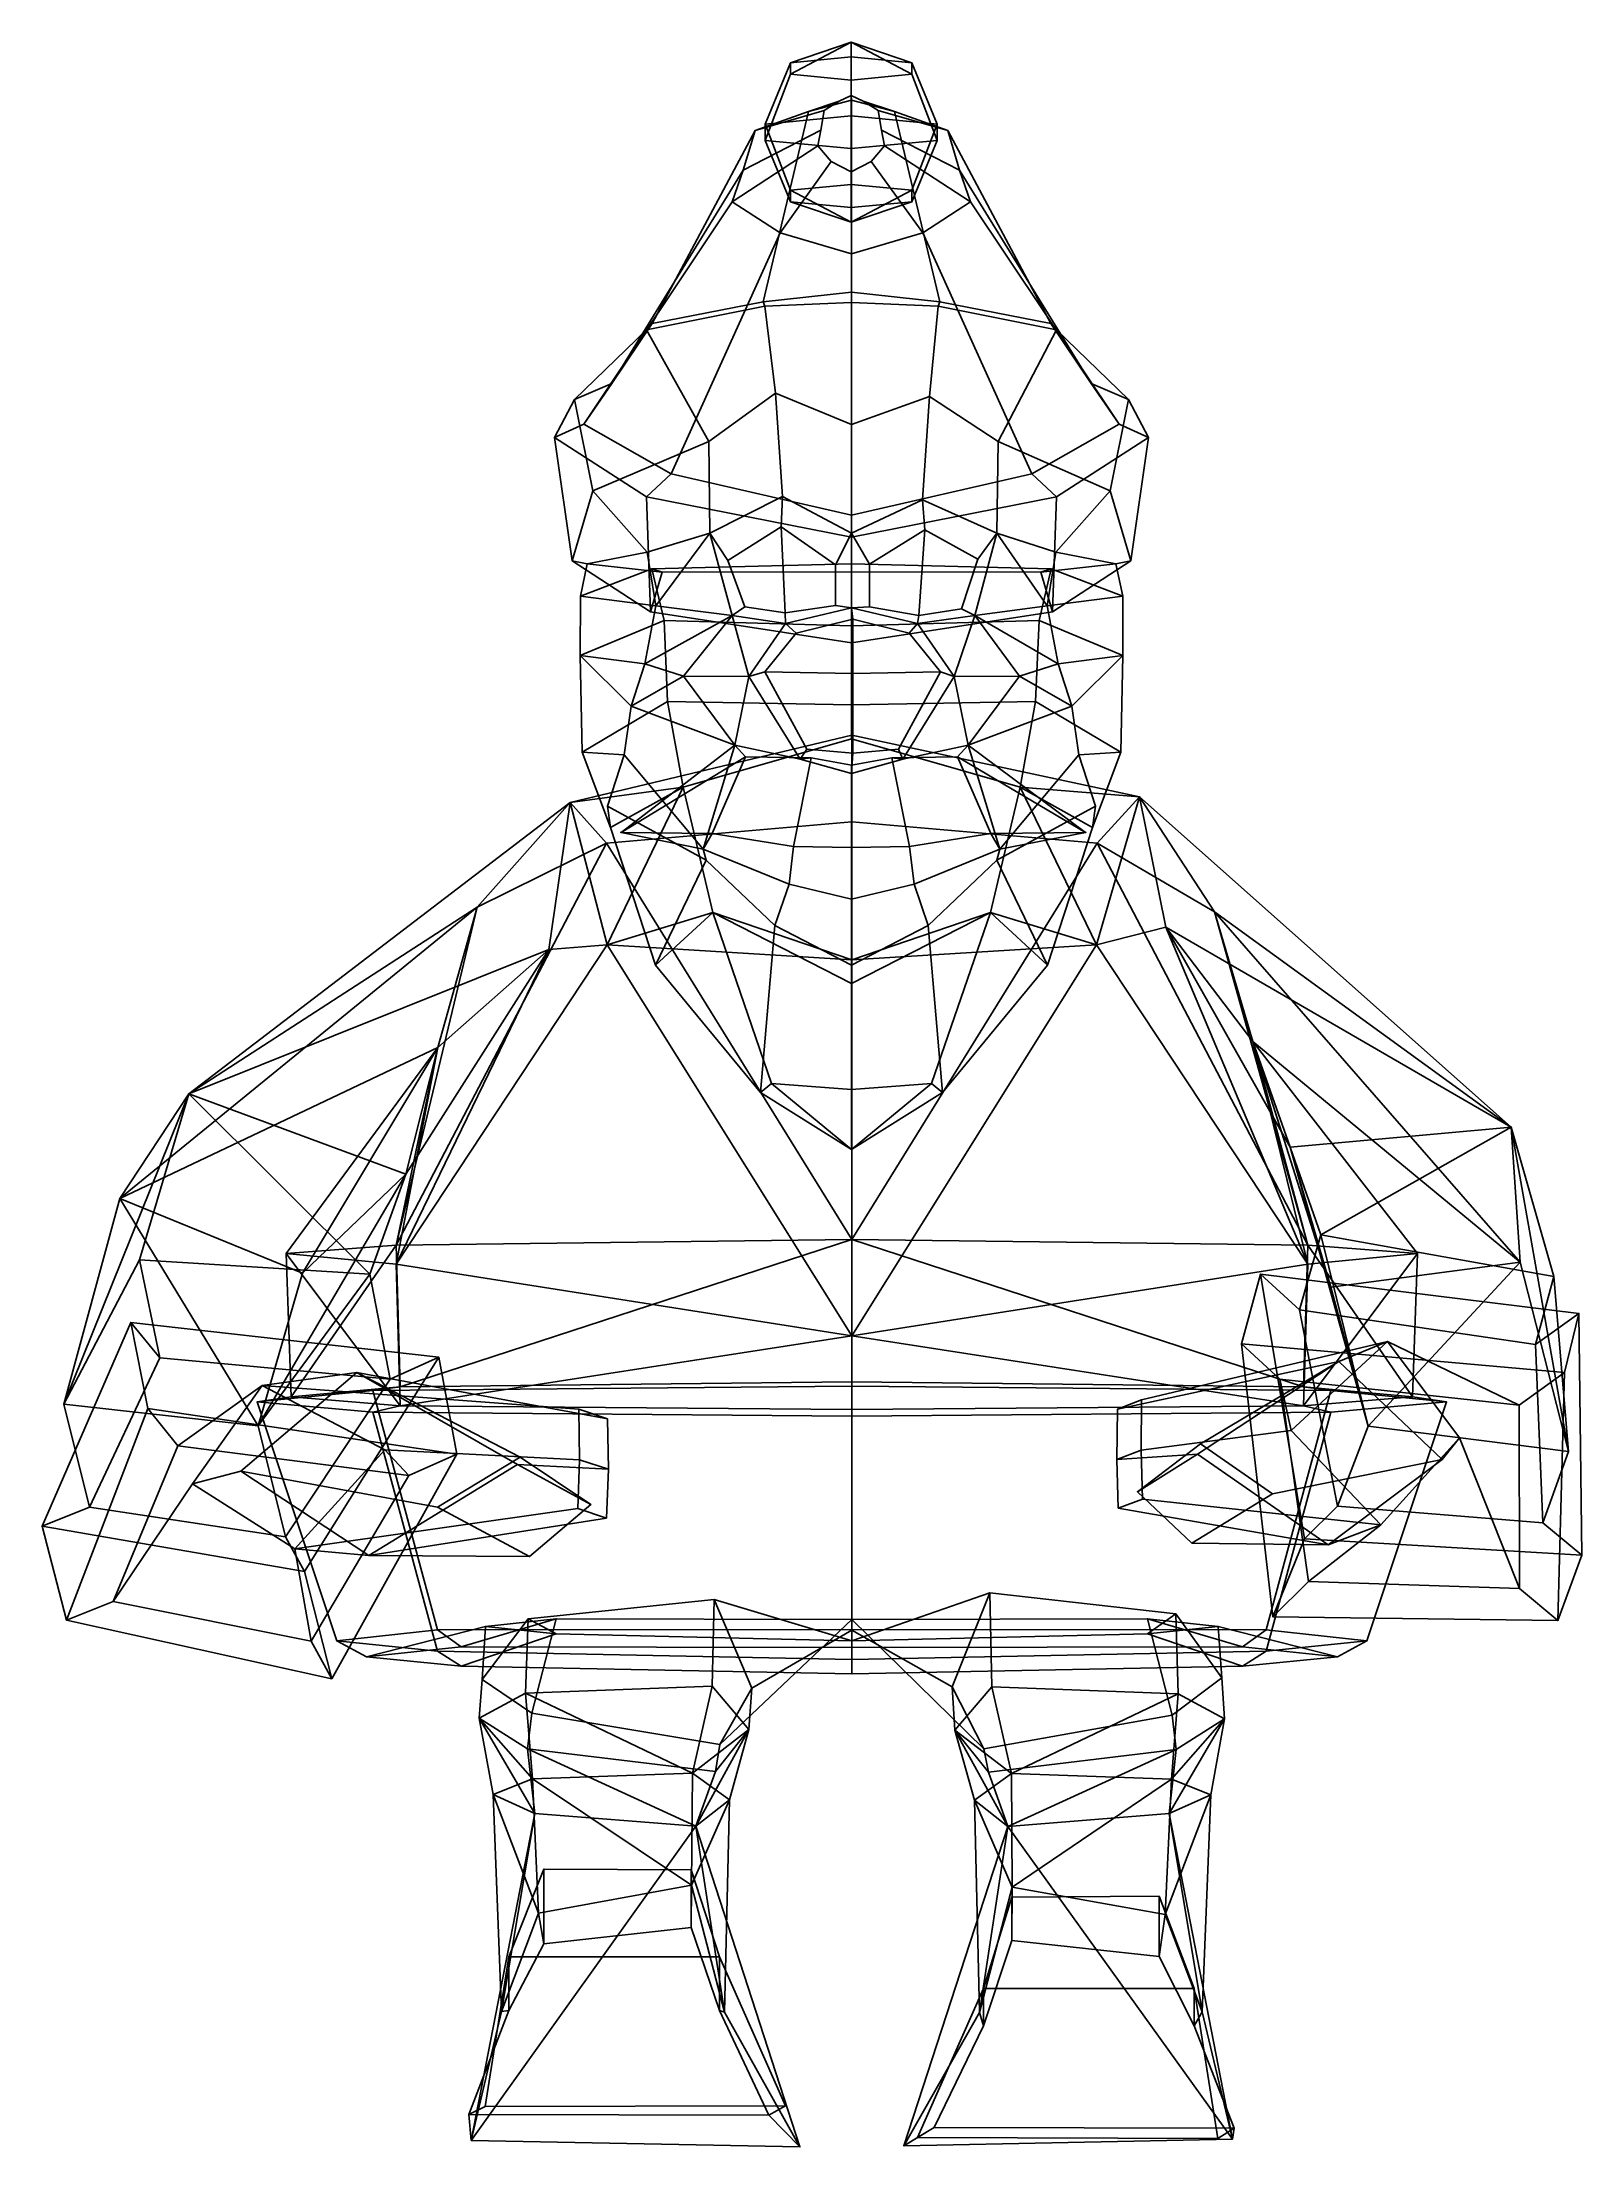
# Model space of a CAD drawing. Extents: x -182 to 162, y -155 to 316.
import ezdxf

# ---------------------------------------------------------------- set-up
doc = ezdxf.new("R2010")
doc.units = 0

msp = doc.modelspace()

# ---------------------------------------------------------------- linework, layer by layer
for p in [(-52.850113, 139.431213, 141.88205), (51.156456, 139.431213, 141.88205)]:
    msp.add_point(p)
for points in [[(-1.320393, 307.945343, 35.4519), (-1.32039, 316.438232, 21.786278), (-14.929281, 309.236206, 28.10013)], [(-14.929281, 309.236206, 28.10013), (-1.32039, 316.438232, 21.786278), (-14.929278, 311.817902, 13.396596)], [(-1.32039, 316.438232, 21.786278), (-1.320386, 313.108765, 6.044772), (-14.929278, 311.817902, 13.396596)], [(-1.320393, 307.945343, 35.4519), (12.288532, 309.236176, 28.100136), (-1.32039, 316.438232, 21.786278)], [(-1.32039, 316.438232, 21.786278), (12.288535, 311.817902, 13.396602), (-1.320386, 313.108765, 6.044772)], [(12.288532, 309.236176, 28.100136), (12.288535, 311.817902, 13.396602), (-1.32039, 316.438232, 21.786278)], [(-20.56629, 294.430634, 28.639606), (-14.929281, 309.236206, 28.10013), (-14.929278, 311.817902, 13.396596), (-20.566284, 298.081726, 7.845588)], [(-14.929278, 311.817902, 13.396596), (-1.320386, 313.108765, 6.044772), (-1.320385, 299.907257, -2.551388), (-20.566284, 298.081726, 7.845588)], [(12.288535, 311.817902, 13.396602), (17.925508, 298.081696, 7.845594), (-1.320385, 299.907257, -2.551388), (-1.320386, 313.108765, 6.044772)], [(17.925503, 294.430603, 28.639612), (17.925508, 298.081696, 7.845594), (12.288535, 311.817902, 13.396602), (12.288532, 309.236176, 28.100136)], [(-1.320394, 292.605072, 39.036556), (-1.320393, 307.945343, 35.4519), (-14.929281, 309.236206, 28.10013), (-20.56629, 294.430634, 28.639606)], [(-1.320394, 292.605072, 39.036556), (17.925503, 294.430603, 28.639612), (12.288532, 309.236176, 28.100136), (-1.320393, 307.945343, 35.4519)], [(-4.025801, 303.231415, 28.796288), (-7.366301, 301.101074, 28.4104), (-22.835413, 296.622192, 83.392708), (-10.905055, 300.909149, 87.674309)], [(-1.250552, 260.454407, 145.042374), (-1.278548, 303.411011, 90.17305), (-10.905055, 300.909149, 87.674309), (-21.038815, 258.247467, 137.942398)], [(-1.330378, 304.47467, 29.021494), (-4.025801, 303.231415, 28.796288), (-10.905055, 300.909149, 87.674309), (-1.278548, 303.411011, 90.17305)], [(-1.330378, 304.47467, 29.021494), (-1.278548, 303.411011, 90.17305), (8.34796, 300.909149, 87.674316), (1.365044, 303.231415, 28.796289)], [(-1.250552, 260.454407, 145.042374), (18.537708, 258.247467, 137.942398), (8.34796, 300.909149, 87.674316), (-1.278548, 303.411011, 90.17305)], [(1.365044, 303.231415, 28.796289), (8.34796, 300.909149, 87.674316), (20.278318, 296.622192, 83.392708), (4.705544, 301.101074, 28.410402)], [(-45.89912, 253.390259, 125.916473), (-21.038815, 258.247467, 137.942398), (-10.905055, 300.909149, 87.674309), (-22.835413, 296.622192, 83.392708)], [(-7.366301, 301.101074, 28.4104), (-8.116317, 296.713318, 27.615623), (-25.514042, 287.79245, 74.574036), (-22.835413, 296.622192, 83.392708)], [(-20.56629, 294.430634, 28.639606), (-20.566284, 298.081726, 7.845588), (-14.929277, 283.276123, 8.385123), (-14.929281, 280.694427, 23.088657)], [(-14.929277, 283.276123, 8.385123), (-20.566284, 298.081726, 7.845588), (-1.320385, 299.907257, -2.551388), (-1.320385, 284.566986, 1.033299)], [(12.288534, 283.276123, 8.385128), (-1.320385, 284.566986, 1.033299), (-1.320385, 299.907257, -2.551388), (17.925508, 298.081696, 7.845594)], [(4.705544, 301.101074, 28.410402), (20.278318, 296.622192, 83.392708), (22.956942, 287.792419, 74.574043), (5.455558, 296.713318, 27.615625)], [(43.398022, 253.390259, 125.916473), (20.278318, 296.622192, 83.392708), (8.34796, 300.909149, 87.674316), (18.537708, 258.247467, 137.942398)], [(17.925503, 294.430603, 28.639612), (12.28853, 280.694427, 23.088663), (12.288534, 283.276123, 8.385128), (17.925508, 298.081696, 7.845594)], [(-54.939651, 239.941071, 101.070473), (-45.89912, 253.390259, 125.916473), (-22.835413, 296.622192, 83.392708), (-25.514042, 287.79245, 74.574036)], [(-8.116317, 296.713318, 27.615623), (-8.802978, 293.17395, 26.974522), (-27.966398, 280.669983, 67.460526), (-25.514042, 287.79245, 74.574036)], [(-8.802978, 293.17395, 26.974522), (-5.802033, 289.714111, 26.347855), (-17.248739, 273.707611, 60.506908), (-27.966398, 280.669983, 67.460526)], [(-1.320394, 292.605072, 39.036556), (-20.56629, 294.430634, 28.639606), (-14.929281, 280.694427, 23.088657), (-1.320392, 279.403564, 30.440428)], [(-1.320394, 292.605072, 39.036556), (-1.320392, 279.403564, 30.440428), (12.28853, 280.694427, 23.088663), (17.925503, 294.430603, 28.639612)], [(6.14222, 293.17395, 26.974525), (25.409306, 280.669983, 67.460526), (14.691635, 273.707581, 60.506912), (3.141272, 289.714111, 26.347857)], [(5.455558, 296.713318, 27.615625), (22.956942, 287.792419, 74.574043), (25.409306, 280.669983, 67.460526), (6.14222, 293.17395, 26.974525)], [(52.438553, 239.94104, 101.07048), (22.956942, 287.792419, 74.574043), (20.278318, 296.622192, 83.392708), (43.398022, 253.390259, 125.916473)], [(-61.209591, 230.901581, 79.697327), (-54.939651, 239.941071, 101.070473), (-25.514042, 287.79245, 74.574036), (-27.966398, 280.669983, 67.460526)], [(-5.802033, 289.714111, 26.347855), (-1.330381, 287.38327, 25.925644), (-1.278552, 269.01712, 55.822304), (-17.248739, 273.707611, 60.506908)], [(3.141272, 289.714111, 26.347857), (14.691635, 273.707581, 60.506912), (-1.278552, 269.01712, 55.822304), (-1.330381, 287.38327, 25.925644)], [(58.708492, 230.901581, 79.697327), (25.409306, 280.669983, 67.460526), (22.956942, 287.792419, 74.574043), (52.438553, 239.94104, 101.07048)], [(-14.929281, 280.694427, 23.088657), (-14.929277, 283.276123, 8.385123), (-1.320397, 276.074066, 14.69898)], [(-1.320397, 276.074066, 14.69898), (-14.929277, 283.276123, 8.385123), (-1.320385, 284.566986, 1.033299)], [(-1.320397, 276.074066, 14.69898), (-1.320385, 284.566986, 1.033299), (12.288534, 283.276123, 8.385128)], [(12.28853, 280.694427, 23.088663), (-1.320397, 276.074066, 14.69898), (12.288534, 283.276123, 8.385128)], [(-41.621677, 219.754333, 61.182491), (-61.209591, 230.901581, 79.697327), (-27.966398, 280.669983, 67.460526), (-17.248739, 273.707611, 60.506908)], [(-1.320392, 279.403564, 30.440428), (-14.929281, 280.694427, 23.088657), (-1.320397, 276.074066, 14.69898)], [(-1.320392, 279.403564, 30.440428), (-1.320397, 276.074066, 14.69898), (12.28853, 280.694427, 23.088663)], [(39.120571, 219.754303, 61.182491), (14.691635, 273.707581, 60.506912), (25.409306, 280.669983, 67.460526), (58.708492, 230.901581, 79.697327)], [(-1.250554, 210.520874, 43.995667), (-41.621677, 219.754333, 61.182491), (-17.248739, 273.707611, 60.506908), (-1.278552, 269.01712, 55.822304)], [(-1.250554, 210.520874, 43.995667), (-1.278552, 269.01712, 55.822304), (14.691635, 273.707581, 60.506912), (39.120571, 219.754303, 61.182491)], [(-1.250552, 258.139587, 149.365234), (-1.250552, 260.454407, 145.042374), (-21.038815, 258.247467, 137.942398), (-20.65015, 257.309937, 143.260254)], [(-1.250552, 258.139587, 149.365234), (18.149044, 257.309937, 143.260254), (18.537708, 258.247467, 137.942398), (-1.250552, 260.454407, 145.042374)], [(-20.65015, 257.309937, 143.260254), (-21.038815, 258.247467, 137.942398), (-45.89912, 253.390259, 125.916473), (-47.141472, 251.970306, 131.057358)], [(-18.293325, 237.799561, 152.734421), (-20.65015, 257.309937, 143.260254), (-47.141472, 251.970306, 131.057358), (-33.234058, 227.001221, 144.078812)], [(-1.250554, 230.816589, 158.935394), (-1.250552, 258.139587, 149.365234), (-20.65015, 257.309937, 143.260254), (-18.293325, 237.799561, 152.734421)], [(-1.250554, 230.816589, 158.935394), (16.195942, 237.039429, 153.00679), (18.149044, 257.309937, 143.260254), (-1.250552, 258.139587, 149.365234)], [(16.195942, 237.039429, 153.00679), (31.604994, 227.001221, 144.078827), (44.640373, 251.970276, 131.057358), (18.149044, 257.309937, 143.260254)], [(18.149044, 257.309937, 143.260254), (44.640373, 251.970276, 131.057358), (43.398022, 253.390259, 125.916473), (18.537708, 258.247467, 137.942398)], [(-47.141472, 251.970306, 131.057358), (-45.89912, 253.390259, 125.916473), (-54.939651, 239.941071, 101.070473), (-63.238331, 236.375885, 103.464455)], [(-33.234058, 227.001221, 144.078812), (-47.141472, 251.970306, 131.057358), (-63.238331, 236.375885, 103.464455), (-59.191269, 215.930725, 127.796631)], [(31.604994, 227.001221, 144.078827), (56.690166, 215.930695, 127.796631), (60.737228, 236.375854, 103.464462), (44.640373, 251.970276, 131.057358)], [(44.640373, 251.970276, 131.057358), (60.737228, 236.375854, 103.464462), (52.438553, 239.94104, 101.07048), (43.398022, 253.390259, 125.916473)], [(-63.238331, 236.375885, 103.464455), (-54.939651, 239.941071, 101.070473), (-61.209591, 230.901581, 79.697327), (-67.764023, 227.877411, 79.019615)], [(-59.191269, 215.930725, 127.796631), (-63.238331, 236.375885, 103.464455), (-67.764023, 227.877411, 79.019615), (-63.764683, 200.22821, 93.353615)], [(-18.293325, 237.799561, 152.734421), (-33.234058, 227.001221, 144.078812), (-32.941353, 206.452057, 145.100494), (-16.724634, 214.68576, 157.026489)], [(-1.250554, 230.816589, 158.935394), (-18.293325, 237.799561, 152.734421), (-16.724634, 214.68576, 157.026489), (-1.250554, 206.477478, 159.022552)], [(-1.250554, 230.816589, 158.935394), (-1.250554, 206.477478, 159.022552), (14.627248, 213.889954, 157.028183), (16.195942, 237.039429, 153.00679)], [(16.195942, 237.039429, 153.00679), (14.627248, 213.889954, 157.028183), (31.312281, 206.452057, 145.100494), (31.604994, 227.001221, 144.078827)], [(60.737228, 236.375854, 103.464462), (65.262917, 227.877411, 79.019615), (58.708492, 230.901581, 79.697327), (52.438553, 239.94104, 101.07048)], [(56.690166, 215.930695, 127.796631), (61.26358, 200.22821, 93.353615), (65.262917, 227.877411, 79.019615), (60.737228, 236.375854, 103.464462)], [(-67.764023, 227.877411, 79.019615), (-61.209591, 230.901581, 79.697327), (-41.621677, 219.754333, 61.182491), (-47.150394, 214.576965, 58.991825)], [(-63.764683, 200.22821, 93.353615), (-67.764023, 227.877411, 79.019615), (-47.150394, 214.576965, 58.991825), (-46.25507, 188.828674, 69.658073)], [(-47.02573, 202.190277, 128.623291), (-32.941353, 206.452057, 145.100494), (-33.234058, 227.001221, 144.078812), (-59.191269, 215.930725, 127.796631)], [(44.52462, 202.190277, 128.623291), (56.690166, 215.930695, 127.796631), (31.604994, 227.001221, 144.078827), (31.312281, 206.452057, 145.100494)], [(65.262917, 227.877411, 79.019615), (44.649292, 214.576965, 58.991825), (39.120571, 219.754303, 61.182491), (58.708492, 230.901581, 79.697327)], [(61.26358, 200.22821, 93.353615), (43.753963, 188.828674, 69.658073), (44.649292, 214.576965, 58.991825), (65.262917, 227.877411, 79.019615)], [(-47.150394, 214.576965, 58.991825), (-41.621677, 219.754333, 61.182491), (-1.250554, 210.520874, 43.995667), (-1.250554, 205.581635, 40.930138)], [(44.649292, 214.576965, 58.991825), (-1.250554, 205.581635, 40.930138), (-1.250554, 210.520874, 43.995667), (39.120571, 219.754303, 61.182491)], [(-59.191269, 215.930725, 127.796631), (-63.764683, 200.22821, 93.353615), (-60.459145, 199.627075, 92.172737), (-47.02573, 202.190277, 128.623291)], [(-46.25507, 188.828674, 69.658073), (-47.150394, 214.576965, 58.991825), (-1.250554, 205.581635, 40.930138), (-1.250555, 181.891022, 51.145134)], [(-16.983482, 207.880432, 155.494308), (-16.724634, 214.68576, 157.026489), (-32.941353, 206.452057, 145.100494), (-28.920614, 200.341614, 145.027847)], [(-16.983482, 207.880432, 155.494308), (-4.835609, 199.403687, 156.430939), (-1.250554, 206.477478, 159.022552), (-16.724634, 214.68576, 157.026489)], [(43.753963, 188.828674, 69.658073), (-1.250555, 181.891022, 51.145134), (-1.250554, 205.581635, 40.930138), (44.649292, 214.576965, 58.991825)], [(15.134119, 207.204041, 155.237152), (14.627248, 213.889954, 157.028183), (-1.250554, 206.477478, 159.022552), (2.787638, 199.507813, 156.620392)], [(15.134119, 207.204041, 155.237152), (27.053465, 200.665222, 142.54248), (31.312281, 206.452057, 145.100494), (14.627248, 213.889954, 157.028183)], [(56.690166, 215.930695, 127.796631), (44.52462, 202.190277, 128.623291), (57.958042, 199.627075, 92.172737), (61.26358, 200.22821, 93.353615)], [(-16.084126, 188.601959, 152.078354), (-16.983482, 207.880432, 155.494308), (-28.920614, 200.341614, 145.027847), (-25.173613, 189.949402, 147.079498)], [(-4.835609, 199.403687, 156.430939), (-16.983482, 207.880432, 155.494308), (-16.084126, 188.601959, 152.078354), (-4.835609, 190.247925, 156.527451)], [(-45.052979, 190.217041, 128.146118), (-32.941353, 206.452057, 145.100494), (-47.02573, 202.190277, 128.623291)], [(-28.011084, 188.033081, 147.927109), (-32.941353, 206.452057, 145.100494), (-45.052979, 190.217041, 128.146118)], [(-25.173613, 189.949402, 147.079498), (-28.920614, 200.341614, 145.027847), (-32.941353, 206.452057, 145.100494), (-28.011084, 188.033081, 147.927109)], [(-4.835609, 190.247925, 156.527451), (-1.250554, 189.739563, 159.700928), (-1.250554, 206.477478, 159.022552), (-4.835609, 199.403687, 156.430939)], [(2.787638, 189.949829, 156.882645), (2.787638, 199.507813, 156.620392), (-1.250554, 206.477478, 159.022552), (-1.250554, 189.739563, 159.700928)], [(2.787638, 199.507813, 156.620392), (2.787638, 189.949829, 156.882645), (13.817106, 188.043121, 151.400208), (15.134119, 207.204041, 155.237152)], [(13.817106, 188.043121, 151.400208), (23.379431, 189.549438, 145.215881), (27.053465, 200.665222, 142.54248), (15.134119, 207.204041, 155.237152)], [(23.379431, 189.549438, 145.215881), (26.382015, 188.033081, 147.927109), (31.312281, 206.452057, 145.100494), (27.053465, 200.665222, 142.54248)], [(26.382015, 188.033081, 147.927109), (42.551865, 190.217041, 128.146118), (31.312281, 206.452057, 145.100494)], [(42.551865, 190.217041, 128.146118), (44.52462, 202.190277, 128.623291), (31.312281, 206.452057, 145.100494)], [(-63.764683, 200.22821, 93.353615), (-46.25507, 188.828674, 69.658073), (-43.668941, 197.760925, 66.191071), (-60.459145, 199.627075, 92.172737)], [(-61.985336, 179.032776, 93.100327), (-61.963554, 192.360626, 92.006599), (-45.981304, 198.461487, 62.617142), (-43.236526, 186.924744, 60.182739)], [(-47.02573, 202.190277, 128.623291), (-60.459145, 199.627075, 92.172737), (-61.963554, 192.360626, 92.006599), (-45.052979, 190.217041, 128.146118)], [(-61.963554, 192.360626, 92.006599), (-60.459145, 199.627075, 92.172737), (-43.668941, 197.760925, 66.191071), (-45.981304, 198.461487, 62.617142)], [(-45.981304, 198.461487, 62.617142), (-43.668941, 197.760925, 66.191071), (-1.250554, 197.796509, 49.266918), (-1.250554, 199.619354, 47.583839)], [(-43.236526, 186.924744, 60.182739), (-45.981304, 198.461487, 62.617142), (-1.250554, 199.619354, 47.583839), (-1.250554, 185.670319, 47.904591)], [(43.48019, 198.461487, 62.617142), (-1.250554, 199.619354, 47.583839), (-1.250554, 197.796509, 49.266918), (41.167835, 197.760925, 66.191071)], [(40.735416, 186.924744, 60.182743), (-1.250554, 185.670319, 47.904591), (-1.250554, 199.619354, 47.583839), (43.48019, 198.461487, 62.617142)], [(59.48423, 179.032776, 93.100327), (40.735416, 186.924744, 60.182743), (43.48019, 198.461487, 62.617142), (59.462444, 192.360626, 92.006599)], [(61.26358, 200.22821, 93.353615), (57.958042, 199.627075, 92.172737), (41.167835, 197.760925, 66.191071), (43.753963, 188.828674, 69.658073)], [(59.462444, 192.360626, 92.006599), (43.48019, 198.461487, 62.617142), (41.167835, 197.760925, 66.191071), (57.958042, 199.627075, 92.172737)], [(44.52462, 202.190277, 128.623291), (42.551865, 190.217041, 128.146118), (59.462444, 192.360626, 92.006599), (57.958042, 199.627075, 92.172737)], [(-46.25507, 188.828674, 69.658073), (-1.250555, 181.891022, 51.145134), (-1.250554, 197.796509, 49.266918), (-43.668941, 197.760925, 66.191071)], [(43.753963, 188.828674, 69.658073), (41.167835, 197.760925, 66.191071), (-1.250554, 197.796509, 49.266918), (-1.250555, 181.891022, 51.145134)], [(-45.052979, 190.217041, 128.146118), (-61.963554, 192.360626, 92.006599), (-61.985336, 179.032776, 93.100327), (-47.494747, 177.174042, 126.925278)], [(-47.494747, 177.174042, 126.925278), (-28.011084, 188.033081, 147.927109), (-45.052979, 190.217041, 128.146118)], [(-16.084126, 188.601959, 152.078354), (-25.173613, 189.949402, 147.079498), (-28.011084, 188.033081, 147.927109), (-16.051233, 186.242859, 154.088165)], [(-16.084126, 188.601959, 152.078354), (-16.051233, 186.242859, 154.088165), (-1.250554, 189.739563, 159.700928), (-4.835609, 190.247925, 156.527451)], [(-0.992172, 187.182037, 173.931381), (-1.250554, 189.739563, 159.700928), (-16.051233, 186.242859, 154.088165), (-13.615046, 184.04657, 170.146042)], [(13.817106, 188.043121, 151.400208), (2.787638, 189.949829, 156.882645), (-1.250554, 189.739563, 159.700928), (13.550125, 186.242859, 154.088165)], [(-0.992172, 187.182037, 173.931381), (11.630701, 184.04657, 170.146042), (13.550125, 186.242859, 154.088165), (-1.250554, 189.739563, 159.700928)], [(13.817106, 188.043121, 151.400208), (13.550125, 186.242859, 154.088165), (26.382015, 188.033081, 147.927109), (23.379431, 189.549438, 145.215881)], [(44.993641, 177.174042, 126.925278), (42.551865, 190.217041, 128.146118), (26.382015, 188.033081, 147.927109)], [(42.551865, 190.217041, 128.146118), (44.993641, 177.174042, 126.925278), (59.48423, 179.032776, 93.100327), (59.462444, 192.360626, 92.006599)], [(-61.548977, 157.43924, 92.69751), (-61.985336, 179.032776, 93.100327), (-43.236526, 186.924744, 60.182739), (-42.44381, 168.759369, 61.614292)], [(-38.840771, 174.462891, 150.001938), (-28.011084, 188.033081, 147.927109), (-47.494747, 177.174042, 126.925278)], [(-42.44381, 168.759369, 61.614292), (-43.236526, 186.924744, 60.182739), (-1.250554, 185.670319, 47.904591), (-1.250554, 168.006287, 50.902649)], [(-38.840771, 174.462891, 150.001938), (-24.209009, 174.367859, 153.038757), (-28.011084, 188.033081, 147.927109)], [(-24.209009, 174.367859, 153.038757), (-16.051233, 186.242859, 154.088165), (-28.011084, 188.033081, 147.927109)], [(-20.691374, 175.413025, 170.639679), (-13.615046, 184.04657, 170.146042), (-16.051233, 186.242859, 154.088165), (-24.209009, 174.367859, 153.038757)], [(-0.992172, 175.0672, 177.082169), (-0.992172, 187.182037, 173.931381), (-13.615046, 184.04657, 170.146042), (-20.691374, 175.413025, 170.639679)], [(39.942699, 168.759399, 61.614292), (-1.250554, 168.006287, 50.902649), (-1.250554, 185.670319, 47.904591), (40.735416, 186.924744, 60.182743)], [(-0.992172, 175.0672, 177.082169), (18.707029, 175.413025, 170.639679), (11.630701, 184.04657, 170.146042), (-0.992172, 187.182037, 173.931381)], [(18.707029, 175.413025, 170.639679), (21.707903, 174.367859, 153.038757), (13.550125, 186.242859, 154.088165), (11.630701, 184.04657, 170.146042)], [(21.707903, 174.367859, 153.038757), (26.382015, 188.033081, 147.927109), (13.550125, 186.242859, 154.088165)], [(36.339661, 174.462891, 150.001938), (26.382015, 188.033081, 147.927109), (21.707903, 174.367859, 153.038757)], [(36.339661, 174.462891, 150.001938), (44.993641, 177.174042, 126.925278), (26.382015, 188.033081, 147.927109)], [(59.047882, 157.43924, 92.69751), (39.942699, 168.759399, 61.614292), (40.735416, 186.924744, 60.182743), (59.48423, 179.032776, 93.100327)], [(-47.494747, 177.174042, 126.925278), (-61.985336, 179.032776, 93.100327), (-50.560822, 167.727966, 125.592316)], [(-52.166561, 156.820007, 124.877464), (-50.560822, 167.727966, 125.592316), (-61.985336, 179.032776, 93.100327), (-61.548977, 157.43924, 92.69751)], [(-50.560822, 167.727966, 125.592316), (-38.840771, 174.462891, 150.001938), (-47.494747, 177.174042, 126.925278)], [(-27.344149, 158.957123, 145.603012), (-38.840771, 174.462891, 150.001938), (-50.560822, 167.727966, 125.592316)], [(-27.344149, 158.957123, 145.603012), (-24.209009, 174.367859, 153.038757), (-38.840771, 174.462891, 150.001938)], [(-11.267046, 158.119446, 164.370163), (-20.691374, 175.413025, 170.639679), (-24.209009, 174.367859, 153.038757), (-12.717014, 155.86322, 151.272324)], [(-0.992172, 157.172424, 169.540115), (-0.992172, 175.0672, 177.082169), (-20.691374, 175.413025, 170.639679), (-11.267046, 158.119446, 164.370163)], [(-0.992172, 157.172424, 169.540115), (9.282703, 158.119446, 164.370163), (18.707029, 175.413025, 170.639679), (-0.992172, 175.0672, 177.082169)], [(9.282703, 158.119446, 164.370163), (10.215907, 155.86322, 151.272324), (21.707903, 174.367859, 153.038757), (18.707029, 175.413025, 170.639679)], [(24.843042, 158.957123, 145.603012), (36.339661, 174.462891, 150.001938), (21.707903, 174.367859, 153.038757)], [(24.843042, 158.957123, 145.603012), (48.059715, 167.727997, 125.592316), (36.339661, 174.462891, 150.001938)], [(48.059715, 167.727997, 125.592316), (44.993641, 177.174042, 126.925278), (36.339661, 174.462891, 150.001938)], [(44.993641, 177.174042, 126.925278), (48.059715, 167.727997, 125.592316), (59.48423, 179.032776, 93.100327)], [(49.665462, 156.820007, 124.877464), (59.047882, 157.43924, 92.69751), (59.48423, 179.032776, 93.100327), (48.059715, 167.727997, 125.592316)], [(-12.717014, 155.86322, 151.272324), (-24.209009, 174.367859, 153.038757), (-27.344149, 158.957123, 145.603012)], [(10.215907, 155.86322, 151.272324), (24.843042, 158.957123, 145.603012), (21.707903, 174.367859, 153.038757)], [(-55.220436, 140.547424, 95.435738), (-61.548977, 157.43924, 92.69751), (-42.44381, 168.759369, 61.614292), (-38.964668, 149.607727, 53.000053)], [(-52.166561, 156.820007, 124.877464), (-34.452156, 135.692017, 150.026413), (-27.344149, 158.957123, 145.603012), (-50.560822, 167.727966, 125.592316)], [(-38.964668, 149.607727, 53.000053), (-42.44381, 168.759369, 61.614292), (-1.250554, 168.006287, 50.902649), (-1.228616, 160.377686, 26.100346)], [(36.519398, 149.607727, 53.000053), (-1.228616, 160.377686, 26.100346), (-1.250554, 168.006287, 50.902649), (39.942699, 168.759399, 61.614292)], [(49.665462, 156.820007, 124.877464), (48.059715, 167.727997, 125.592316), (24.843042, 158.957123, 145.603012), (31.95105, 135.692017, 150.026413)], [(52.719334, 140.547424, 95.435738), (36.519398, 149.607727, 53.000053), (39.942699, 168.759399, 61.614292), (59.047882, 157.43924, 92.69751)], [(-1.204485, 161.229828, 13.077601), (-1.207897, 141.775085, -39.600517), (-56.103218, 136.995605, -28.521856), (-64.213089, 146.134399, 8.999997)], [(-1.204485, 161.229828, 13.077601), (-64.213089, 146.134399, 8.999997), (-38.964668, 149.607727, 53.000053), (-1.228616, 160.377686, 26.100346)], [(-1.228616, 160.377686, 26.100346), (36.519398, 149.607727, 53.000053), (63.230904, 147.438538, 8.760066), (-1.204485, 161.229828, 13.077601)], [(-1.204485, 161.229828, 13.077601), (63.230904, 147.438538, 8.760066), (53.713791, 136.995605, -28.521858), (-1.207897, 141.775085, -39.600517)], [(-55.220436, 140.547424, 95.435738), (-55.889786, 145.340576, 127.117378), (-52.166561, 156.820007, 124.877464), (-61.548977, 157.43924, 92.69751)], [(-52.166561, 156.820007, 124.877464), (-55.889786, 145.340576, 127.117378), (-33.768986, 133.217224, 140.78215), (-34.452156, 135.692017, 150.026413)], [(-24.977959, 156.397461, 159.440369), (-27.344149, 158.957123, 145.603012), (-52.850113, 139.431213, 141.88205)], [(-52.850113, 139.431213, 141.88205), (-27.344149, 158.957123, 145.603012), (-34.452156, 135.692017, 150.026413)], [(-32.455158, 139.210144, 160.433517), (-24.977959, 156.397461, 159.440369), (-52.850113, 139.431213, 141.88205)], [(-10.280588, 156.126465, 159.53566), (-24.977959, 156.397461, 159.440369), (-32.455158, 139.210144, 160.433517), (-14.241541, 136.317993, 168.893082)], [(-24.977959, 156.397461, 159.440369), (-10.280588, 156.126465, 159.53566), (-12.717014, 155.86322, 151.272324), (-27.344149, 158.957123, 145.603012)], [(-14.241541, 136.317993, 168.893082), (-1.250553, 136.059357, 169.557877), (-1.250554, 154.492615, 162.159515), (-10.280588, 156.126465, 159.53566)], [(-0.992172, 157.172424, 169.540115), (-11.267046, 158.119446, 164.370163), (-12.717014, 155.86322, 151.272324), (-1.250554, 152.601563, 156.944305)], [(-1.250554, 154.492615, 162.159515), (-1.250554, 152.601563, 156.944305), (-12.717014, 155.86322, 151.272324), (-10.280588, 156.126465, 159.53566)], [(-0.992172, 157.172424, 169.540115), (-1.250554, 152.601563, 156.944305), (10.215907, 155.86322, 151.272324), (9.282703, 158.119446, 164.370163)], [(11.740433, 136.317993, 168.893082), (7.779482, 156.126465, 159.53566), (-1.250554, 154.492615, 162.159515), (-1.250553, 136.059357, 169.557877)], [(-1.250554, 154.492615, 162.159515), (7.779482, 156.126465, 159.53566), (10.215907, 155.86322, 151.272324), (-1.250554, 152.601563, 156.944305)], [(22.476852, 156.397461, 159.440369), (24.843042, 158.957123, 145.603012), (10.215907, 155.86322, 151.272324), (7.779482, 156.126465, 159.53566)], [(7.779482, 156.126465, 159.53566), (11.740433, 136.317993, 168.893082), (29.954054, 139.210144, 160.433517), (22.476852, 156.397461, 159.440369)], [(22.476852, 156.397461, 159.440369), (51.156456, 139.431213, 141.88205), (24.843042, 158.957123, 145.603012)], [(29.954054, 139.210144, 160.433517), (51.156456, 139.431213, 141.88205), (22.476852, 156.397461, 159.440369)], [(51.156456, 139.431213, 141.88205), (31.95105, 135.692017, 150.026413), (24.843042, 158.957123, 145.603012)], [(49.665462, 156.820007, 124.877464), (31.95105, 135.692017, 150.026413), (31.267879, 133.217224, 140.78215), (53.388691, 145.340576, 127.117386)], [(52.719334, 140.547424, 95.435738), (59.047882, 157.43924, 92.69751), (49.665462, 156.820007, 124.877464), (53.388691, 145.340576, 127.117386)], [(-69.02684, 113.226166, 46.010265), (-64.213089, 146.134399, 8.999997), (-149.634369, 80.874741, 44.717995)], [(-85.063316, 122.726624, -26.660515), (-149.634369, 80.874741, 44.717995), (-64.213089, 146.134399, 8.999997)], [(-85.063316, 122.726624, -26.660515), (-64.213089, 146.134399, 8.999997), (-56.103218, 136.995605, -28.521856)], [(-69.02684, 113.226166, 46.010265), (-55.965126, 114.253845, 66.571449), (-64.213089, 146.134399, 8.999997)], [(-64.213089, 146.134399, 8.999997), (-55.965126, 114.253845, 66.571449), (-38.964668, 149.607727, 53.000053)], [(-55.965126, 114.253845, 66.571449), (-32.305893, 121.48111, 86.771019), (-38.964668, 149.607727, 53.000053)], [(-45.142368, 109.692352, 108.954552), (-55.220436, 140.547424, 95.435738), (-38.964668, 149.607727, 53.000053), (-32.305893, 121.48111, 86.771019)], [(42.641266, 109.692352, 108.954552), (29.881565, 121.48111, 86.771019), (36.519398, 149.607727, 53.000053), (52.719334, 140.547424, 95.435738)], [(53.584675, 114.253845, 66.571449), (36.519398, 149.607727, 53.000053), (29.881565, 121.48111, 86.771019)], [(63.230904, 147.438538, 8.760066), (36.519398, 149.607727, 53.000053), (53.584675, 114.253845, 66.571449)], [(69.092827, 118.248474, 49.249489), (63.230904, 147.438538, 8.760066), (53.584675, 114.253845, 66.571449)], [(80.004128, 121.666687, -27.226873), (53.713791, 136.995605, -28.521858), (63.230904, 147.438538, 8.760066)], [(69.092827, 118.248474, 49.249489), (146.423172, 73.461731, 33.342781), (63.230904, 147.438538, 8.760066)], [(80.004128, 121.666687, -27.226873), (63.230904, 147.438538, 8.760066), (146.423172, 73.461731, 33.342781)], [(-1.173771, 48.288818, -98.463844), (-56.103218, 136.995605, -28.521856), (-1.207897, 141.775085, -39.600517)], [(-33.768986, 133.217224, 140.78215), (-55.889786, 145.340576, 127.117378), (-55.220436, 140.547424, 95.435738), (-45.142368, 109.692352, 108.954552)], [(-1.173771, 48.288818, -98.463844), (-1.207897, 141.775085, -39.600517), (53.713791, 136.995605, -28.521858)], [(31.267879, 133.217224, 140.78215), (42.641266, 109.692352, 108.954552), (52.719334, 140.547424, 95.435738), (53.388691, 145.340576, 127.117386)], [(-103.231987, 47.003601, -64.109421), (-56.103218, 136.995605, -28.521856), (-1.173771, 48.288818, -98.463844)], [(-103.231987, 47.003601, -64.109421), (-85.063316, 122.726624, -26.660515), (-56.103218, 136.995605, -28.521856)], [(-34.452156, 135.692017, 150.026413), (-32.455158, 139.210144, 160.433517), (-52.850113, 139.431213, 141.88205)], [(-14.241541, 136.317993, 168.893082), (-32.455158, 139.210144, 160.433517), (-34.452156, 135.692017, 150.026413), (-15.243168, 127.859314, 158.260849)], [(100.884438, 47.003601, -64.109421), (-1.173771, 48.288818, -98.463844), (53.713791, 136.995605, -28.521858)], [(11.740433, 136.317993, 168.893082), (12.74206, 127.859314, 158.260849), (31.95105, 135.692017, 150.026413), (29.954054, 139.210144, 160.433517)], [(31.95105, 135.692017, 150.026413), (51.156456, 139.431213, 141.88205), (29.954054, 139.210144, 160.433517)], [(100.884438, 47.003601, -64.109421), (53.713791, 136.995605, -28.521858), (80.004128, 121.666687, -27.226873)], [(-21.610586, 81.183655, 138.476044), (-18.425463, 118.571106, 159.554199), (-33.768986, 133.217224, 140.78215), (-45.142368, 109.692352, 108.954552)], [(-18.425463, 118.571106, 159.554199), (-15.243168, 127.859314, 158.260849), (-34.452156, 135.692017, 150.026413), (-33.768986, 133.217224, 140.78215)], [(-1.250553, 136.059357, 169.557877), (-14.241541, 136.317993, 168.893082), (-15.243168, 127.859314, 158.260849), (-1.250553, 124.455444, 163.471542)], [(-1.250553, 136.059357, 169.557877), (-1.250553, 124.455444, 163.471542), (12.74206, 127.859314, 158.260849), (11.740433, 136.317993, 168.893082)], [(15.924354, 118.571106, 159.554199), (31.267879, 133.217224, 140.78215), (31.95105, 135.692017, 150.026413), (12.74206, 127.859314, 158.260849)], [(19.109482, 81.183655, 138.476044), (42.641266, 109.692352, 108.954552), (31.267879, 133.217224, 140.78215), (15.924354, 118.571106, 159.554199)], [(-1.250553, 109.733429, 165.217316), (-1.250553, 124.455444, 163.471542), (-15.243168, 127.859314, 158.260849), (-18.425463, 118.571106, 159.554199)], [(-1.250553, 109.733429, 165.217316), (15.924354, 118.571106, 159.554199), (12.74206, 127.859314, 158.260849), (-1.250553, 124.455444, 163.471542)], [(-85.063316, 122.726624, -26.660515), (-165.055405, 57.463501, 12.284202), (-149.634369, 80.874741, 44.717995)], [(-93.856049, 91.246246, 3.668951), (-165.055405, 57.463501, 12.284202), (-85.063316, 122.726624, -26.660515)], [(-103.231987, 47.003601, -64.109421), (-93.856049, 91.246246, 3.668951), (-85.063316, 122.726624, -26.660515)], [(-1.173774, 110.915161, 76.020836), (-32.305893, 121.48111, 86.771019), (-55.965126, 114.253845, 66.571449)], [(-21.610586, 81.183655, 138.476044), (-45.142368, 109.692352, 108.954552), (-32.305893, 121.48111, 86.771019), (-19.191641, 83.173187, 122.679092)], [(-19.191641, 83.173187, 122.679092), (-32.305893, 121.48111, 86.771019), (-1.250553, 105.627014, 98.489517), (-1.250553, 81.895477, 118.26387)], [(-1.250553, 105.627014, 98.489517), (-32.305893, 121.48111, 86.771019), (-1.173774, 110.915161, 76.020836)], [(-1.250553, 68.443481, 140.684509), (-1.250553, 109.733429, 165.217316), (-18.425463, 118.571106, 159.554199), (-21.610586, 81.183655, 138.476044)], [(16.690536, 83.173187, 122.679092), (-1.250553, 81.895477, 118.26387), (-1.250553, 105.627014, 98.489517), (29.881565, 121.48111, 86.771019)], [(-1.250553, 105.627014, 98.489517), (-1.173774, 110.915161, 76.020836), (29.881565, 121.48111, 86.771019)], [(-1.250553, 68.443481, 140.684509), (19.109482, 81.183655, 138.476044), (15.924354, 118.571106, 159.554199), (-1.250553, 109.733429, 165.217316)], [(-1.173774, 110.915161, 76.020836), (53.584675, 114.253845, 66.571449), (29.881565, 121.48111, 86.771019)], [(19.109482, 81.183655, 138.476044), (16.690536, 83.173187, 122.679092), (29.881565, 121.48111, 86.771019), (42.641266, 109.692352, 108.954552)], [(100.884438, 42.740784, 90.284805), (69.092827, 118.248474, 49.249489), (53.584675, 114.253845, 66.571449)], [(100.884438, 42.740784, 90.284805), (88.59655, 92.585693, 6.120471), (69.092827, 118.248474, 49.249489)], [(88.59655, 92.585693, 6.120471), (96.956886, 68.935608, 49.637627), (69.092827, 118.248474, 49.249489)], [(69.092827, 118.248474, 49.249489), (96.956886, 68.935608, 49.637627), (146.423172, 73.461731, 33.342781)], [(100.884438, 47.003601, -64.109421), (80.004128, 121.666687, -27.226873), (88.59655, 92.585693, 6.120471)], [(80.004128, 121.666687, -27.226873), (146.423172, 73.461731, 33.342781), (148.46524, 43.189957, 2.70431)], [(88.59655, 92.585693, 6.120471), (80.004128, 121.666687, -27.226873), (148.46524, 43.189957, 2.70431)], [(-69.02684, 113.226166, 46.010265), (-149.634369, 80.874741, 44.717995), (-101.031105, 62.924744, 47.97163)], [(-1.173773, 26.697159, 118.989273), (-55.965126, 114.253845, 66.571449), (-103.231987, 42.740784, 90.284805)], [(-103.231987, 42.740784, 90.284805), (-55.965126, 114.253845, 66.571449), (-69.02684, 113.226166, 46.010265)], [(-103.231987, 42.740784, 90.284805), (-69.02684, 113.226166, 46.010265), (-93.856049, 91.246246, 3.668951)], [(-93.856049, 91.246246, 3.668951), (-69.02684, 113.226166, 46.010265), (-101.031105, 62.924744, 47.97163)], [(-1.173773, 26.697159, 118.989273), (-1.173774, 110.915161, 76.020836), (-55.965126, 114.253845, 66.571449)], [(-1.173773, 26.697159, 118.989273), (53.584675, 114.253845, 66.571449), (-1.173774, 110.915161, 76.020836)], [(-1.173773, 26.697159, 118.989273), (100.884438, 42.740784, 90.284805), (53.584675, 114.253845, 66.571449)], [(-124.14933, 40.734009, 13.27249), (-165.055405, 57.463501, 12.284202), (-93.856049, 91.246246, 3.668951)], [(-103.231987, 42.740784, 90.284805), (-93.856049, 91.246246, 3.668951), (-127.833923, 45.110245, 4.465731)], [(-127.833923, 45.110245, 4.465731), (-93.856049, 91.246246, 3.668951), (-103.231987, 47.003601, -64.109421)], [(-124.14933, 40.734009, 13.27249), (-93.856049, 91.246246, 3.668951), (-101.031105, 62.924744, 47.97163)], [(100.884438, 42.740784, 90.284805), (125.486366, 45.110245, 4.465729), (88.59655, 92.585693, 6.120471)], [(125.486366, 45.110245, 4.465729), (100.884438, 47.003601, -64.109421), (88.59655, 92.585693, 6.120471)], [(106.071907, 37.613449, 14.999162), (96.956886, 68.935608, 49.637627), (88.59655, 92.585693, 6.120471)], [(106.071907, 37.613449, 14.999162), (88.59655, 92.585693, 6.120471), (148.46524, 43.189957, 2.70431)], [(-177.583038, 11.367981, 56.346451), (-160.634277, 43.740906, 80.68763), (-149.634369, 80.874741, 44.717995)], [(-177.583038, 11.367981, 56.346451), (-149.634369, 80.874741, 44.717995), (-165.055405, 57.463501, 12.284202)], [(-109.095695, 40.519897, 68.169518), (-149.634369, 80.874741, 44.717995), (-160.634277, 43.740906, 80.68763)], [(-109.095695, 40.519897, 68.169518), (-101.031105, 62.924744, 47.97163), (-149.634369, 80.874741, 44.717995)], [(-1.250553, 68.443481, 140.684509), (-21.610586, 81.183655, 138.476044), (-19.191641, 83.173187, 122.679092)], [(-1.250553, 68.443481, 140.684509), (-19.191641, 83.173187, 122.679092), (-1.250553, 81.895477, 118.26387)], [(-1.250553, 68.443481, 140.684509), (-1.250553, 81.895477, 118.26387), (16.690536, 83.173187, 122.679092)], [(-1.250553, 68.443481, 140.684509), (16.690536, 83.173187, 122.679092), (19.109482, 81.183655, 138.476044)], [(103.839912, 49.34819, 69.441437), (146.423172, 73.461731, 33.342781), (96.956886, 68.935608, 49.637627)], [(103.839912, 49.34819, 69.441437), (156.006058, 39.97612, 73.204483), (146.423172, 73.461731, 33.342781)], [(159.287582, 0.814209, 53.625504), (148.46524, 43.189957, 2.70431), (146.423172, 73.461731, 33.342781)], [(159.287582, 0.814209, 53.625504), (146.423172, 73.461731, 33.342781), (156.006058, 39.97612, 73.204483)], [(114.420227, 6.466904, 49.151829), (96.956886, 68.935608, 49.637627), (106.071907, 37.613449, 14.999162)], [(114.420227, 6.466904, 49.151829), (103.839912, 49.34819, 69.441437), (96.956886, 68.935608, 49.637627)], [(-134.11116, 6.563904, 44.011002), (-124.14933, 40.734009, 13.27249), (-101.031105, 62.924744, 47.97163)], [(-134.11116, 6.563904, 44.011002), (-101.031105, 62.924744, 47.97163), (-109.095695, 40.519897, 68.169518)], [(-134.11116, 6.563904, 44.011002), (-177.583038, 11.367981, 56.346451), (-165.055405, 57.463501, 12.284202)], [(-134.11116, 6.563904, 44.011002), (-165.055405, 57.463501, 12.284202), (-124.14933, 40.734009, 13.27249)], [(-102.321541, 15.259018, -78.78981), (-103.231987, 47.003601, -64.109421), (-1.173771, 48.288818, -98.463844)], [(-102.321541, 15.259018, -78.78981), (-1.173771, 48.288818, -98.463844), (-1.188086, 16.361588, -108.959854)], [(99.973991, 15.259018, -78.789818), (-1.188086, 16.361588, -108.959854), (-1.173771, 48.288818, -98.463844)], [(99.973991, 15.259018, -78.789818), (-1.173771, 48.288818, -98.463844), (100.884438, 47.003601, -64.109421)], [(103.839912, 49.34819, 69.441437), (114.420227, 6.466904, 49.151829), (107.552307, -11.439835, 79.854729), (99.055489, 32.482315, 101.021637)], [(156.006058, 39.97612, 73.204483), (103.839912, 49.34819, 69.441437), (99.055489, 32.482315, 101.021637), (151.922684, 24.758636, 105.746773)], [(-171.8396, -11.656754, 83.574463), (-156.132996, 21.755661, 109.036072), (-160.634277, 43.740906, 80.68763), (-177.583038, 11.367981, 56.346451)], [(-160.634277, 43.740906, 80.68763), (-156.132996, 21.755661, 109.036072), (-104.532295, 16.992874, 95.193817), (-109.095695, 40.519897, 68.169518)], [(-126.71138, 13.065079, 0.672315), (-127.833923, 45.110245, 4.465731), (-103.231987, 47.003601, -64.109421)], [(-102.321548, 10.986603, 75.952209), (-127.833923, 45.110245, 4.465731), (-126.71138, 13.065079, 0.672315)], [(-102.321548, 10.986603, 75.952209), (-103.231987, 42.740784, 90.284805), (-127.833923, 45.110245, 4.465731)], [(-126.71138, 13.065079, 0.672315), (-103.231987, 47.003601, -64.109421), (-102.321541, 15.259018, -78.78981)], [(-102.321548, 10.986603, 75.952209), (-1.173773, 26.697159, 118.989273), (-103.231987, 42.740784, 90.284805)], [(99.973991, 10.986603, 75.952209), (100.884438, 42.740784, 90.284805), (-1.173773, 26.697159, 118.989273)], [(124.363838, 13.065079, 0.672313), (99.973991, 15.259018, -78.789818), (100.884438, 47.003601, -64.109421)], [(99.973991, 10.986603, 75.952209), (125.486366, 45.110245, 4.465729), (100.884438, 42.740784, 90.284805)], [(99.973991, 10.986603, 75.952209), (124.363838, 13.065079, 0.672313), (125.486366, 45.110245, 4.465729)], [(124.363838, 13.065079, 0.672313), (100.884438, 47.003601, -64.109421), (125.486366, 45.110245, 4.465729)], [(114.420227, 6.466904, 49.151829), (106.071907, 37.613449, 14.999162), (148.46524, 43.189957, 2.70431)], [(114.420227, 6.466904, 49.151829), (148.46524, 43.189957, 2.70431), (159.287582, 0.814209, 53.625504)], [(-109.095695, 40.519897, 68.169518), (-104.532295, 16.992874, 95.193817), (-127.992218, -18.286911, 69.613396), (-134.11116, 6.563904, 44.011002)], [(100.148247, -18.784119, 74.864296), (93.075325, -36.227051, 103.383987), (86.082184, 24.882828, 132.607697), (90.344963, 40.510635, 103.713715)], [(90.344963, 40.510635, 103.713715), (86.082184, 24.882828, 132.607697), (158.368103, 18.474152, 140.301178), (161.622238, 31.707504, 110.911507)], [(100.148247, -18.784119, 74.864296), (90.344963, 40.510635, 103.713715), (99.055489, 32.482315, 101.021637), (107.552307, -11.439835, 79.854729)], [(90.344963, 40.510635, 103.713715), (161.622238, 31.707504, 110.911507), (151.922684, 24.758636, 105.746773), (99.055489, 32.482315, 101.021637)], [(153.547791, -15.215424, 85.47821), (159.287582, 0.814209, 53.625504), (156.006058, 39.97612, 73.204483), (151.922684, 24.758636, 105.746773)], [(-177.035492, -36.979805, 106.941269), (-158.831512, 10.429733, 142.792343), (-162.627335, 29.694794, 117.025841), (-182.475449, -15.903915, 81.976715)], [(-182.475449, -15.903915, 81.976715), (-162.627335, 29.694794, 117.025841), (-156.132996, 21.755661, 109.036072), (-171.8396, -11.656754, 83.574463)], [(-93.629784, 21.913589, 97.314262), (-162.627335, 29.694794, 117.025841), (-158.831512, 10.429733, 142.792343), (-89.618095, 0.229752, 122.032257)], [(-93.629784, 21.913589, 97.314262), (-104.532295, 16.992874, 95.193817), (-156.132996, 21.755661, 109.036072), (-162.627335, 29.694794, 117.025841)], [(162.274811, -22.450394, 83.196388), (153.547791, -15.215424, 85.47821), (151.922684, 24.758636, 105.746773), (161.622238, 31.707504, 110.911507)], [(156.855698, -37.06604, 112.420204), (162.274811, -22.450394, 83.196388), (161.622238, 31.707504, 110.911507), (158.368103, 18.474152, 140.301178)], [(-102.321548, 10.986603, 75.952209), (-1.173772, 10.207092, 106.134056), (-1.173773, 26.697159, 118.989273)], [(99.973991, 10.986603, 75.952209), (-1.173773, 26.697159, 118.989273), (-1.173772, 10.207092, 106.134056)], [(58.325935, 10.307281, 124.00502), (107.858719, 20.938171, 137.168472), (118.732574, 25.454773, 110.337357), (63.703346, 12.363525, 114.185547)], [(63.59602, 1.06897, 112.936325), (63.703346, 12.363525, 114.185547), (118.732574, 25.454773, 110.337357), (97.204834, 5.502426, 96.27066)], [(93.075325, -36.227051, 103.383987), (101.084091, -28.304504, 108.77092), (94.668411, 17.017288, 129.978775), (86.082184, 24.882828, 132.607697)], [(86.082184, 24.882828, 132.607697), (94.668411, 17.017288, 129.978775), (148.268066, 11.138901, 134.872116), (158.368103, 18.474152, 140.301178)], [(97.204834, 5.502426, 96.27066), (118.732574, 25.454773, 110.337357), (148.268066, 11.138901, 134.872116), (94.668411, 17.017288, 129.978775)], [(130.96579, -1.005447, 147.352783), (134.879791, 3.827728, 116.700562), (118.732574, 25.454773, 110.337357), (107.858719, 20.938171, 137.168472)], [(134.879791, 3.827728, 116.700562), (148.284698, -29.913673, 114.685219), (148.268066, 11.138901, 134.872116), (118.732574, 25.454773, 110.337357)], [(-123.75972, -26.069946, 62.185524), (-127.992218, -18.286911, 69.613396), (-104.532295, 16.992874, 95.193817), (-93.629784, 21.913589, 97.314262)], [(-123.75972, -26.069946, 62.185524), (-93.629784, 21.913589, 97.314262), (-89.618095, 0.229752, 122.032257), (-117.643555, -50.092041, 85.705437)], [(58.114849, -0.985931, 122.717865), (76.209892, 0.218109, 132.426437), (107.858719, 20.938171, 137.168472), (58.325935, 10.307281, 124.00502)], [(62.770611, -8.240875, 177.906281), (76.861725, 2.486008, 186.432281), (107.858719, 20.938171, 137.168472), (76.209892, 0.218109, 132.426437)], [(93.040489, -8.678589, 183.246201), (130.96579, -1.005447, 147.352783), (107.858719, 20.938171, 137.168472), (76.861725, 2.486008, 186.432281)], [(-148.771637, -6.425842, 116.66893), (-133.213196, 15.539139, 116.766403), (-152.104355, 2.078796, 134.407913), (-166.573196, -32.769089, 108.540894)], [(-105.733917, 1.191391, 103.098846), (-100.3479, -4.580032, 119.973457), (-152.104355, 2.078796, 134.407913), (-133.213196, 15.539139, 116.766403)], [(-137.995148, -3.637726, 159.122208), (-111.992165, 18.487564, 146.721405), (-133.213196, 15.539139, 116.766403), (-148.771637, -6.425842, 116.66893)], [(-93.926048, -11.644806, 199.089218), (-75.455765, -0.472931, 202.186539), (-111.992165, 18.487564, 146.721405), (-137.995148, -3.637726, 159.122208)], [(-108.422394, 14.416962, -90.634415), (-134.337448, 11.900284, 0.517004), (-126.71138, 13.065079, 0.672315), (-102.321541, 15.259018, -78.78981)], [(-116.504662, -41.641602, -6.622156), (-134.337448, 11.900284, 0.517004), (-108.422394, 14.416962, -90.634415), (-93.969841, -39.124924, -97.773575)], [(-55.920059, 8.095474, 130.644989), (-62.287651, 10.253159, 119.587845), (-133.213196, 15.539139, 116.766403), (-111.992165, 18.487564, 146.721405)], [(-62.173508, -1.037537, 118.291573), (-105.733917, 1.191391, 103.098846), (-133.213196, 15.539139, 116.766403), (-62.287651, 10.253159, 119.587845)], [(-59.607052, -11.08519, 192.262329), (-76.046005, -2.134033, 140.77829), (-111.992165, 18.487564, 146.721405), (-75.455765, -0.472931, 202.186539)], [(-55.688766, -3.193253, 129.302979), (-55.920059, 8.095474, 130.644989), (-111.992165, 18.487564, 146.721405), (-76.046005, -2.134033, 140.77829)], [(-108.422394, 14.416962, -90.634415), (-102.321541, 15.259018, -78.78981), (-1.188086, 16.361588, -108.959854), (-1.173989, 15.407654, -124.726173)], [(-93.969841, -39.124924, -97.773575), (-108.422394, 14.416962, -90.634415), (-1.173989, 15.407654, -124.726173), (-1.173769, -39.095886, -131.992645)], [(106.074837, 14.416962, -90.634415), (-1.173989, 15.407654, -124.726173), (-1.188086, 16.361588, -108.959854), (99.973991, 15.259018, -78.789818)], [(91.622307, -39.124924, -97.773575), (-1.173769, -39.095886, -131.992645), (-1.173989, 15.407654, -124.726173), (106.074837, 14.416962, -90.634415)], [(114.15712, -41.641602, -6.622158), (91.622307, -39.124924, -97.773575), (106.074837, 14.416962, -90.634415), (131.989883, 11.900284, 0.517002)], [(117.252411, -15.60025, 104.962418), (97.204834, 5.502426, 96.27066), (94.668411, 17.017288, 129.978775), (101.084091, -28.304504, 108.77092)], [(106.074837, 14.416962, -90.634415), (99.973991, 15.259018, -78.789818), (124.363838, 13.065079, 0.672313), (131.989883, 11.900284, 0.517002)], [(156.855698, -37.06604, 112.420204), (158.368103, 18.474152, 140.301178), (148.268066, 11.138901, 134.872116), (148.284698, -29.913673, 114.685219)], [(-134.11116, 6.563904, 44.011002), (-127.992218, -18.286911, 69.613396), (-171.8396, -11.656754, 83.574463), (-177.583038, 11.367981, 56.346451)], [(-177.035492, -36.979805, 106.941269), (-166.573196, -32.769089, 108.540894), (-152.104355, 2.078796, 134.407913), (-158.831512, 10.429733, 142.792343)], [(-89.618095, 0.229752, 122.032257), (-158.831512, 10.429733, 142.792343), (-152.104355, 2.078796, 134.407913), (-100.3479, -4.580032, 119.973457)], [(-134.337448, 11.900284, 0.517004), (-108.422394, 9.589142, 84.224068), (-102.321548, 10.986603, 75.952209), (-126.71138, 13.065079, 0.672315)], [(-108.422394, 9.589142, 84.224068), (-134.337448, 11.900284, 0.517004), (-116.504662, -41.641602, -6.622156), (-93.969849, -43.952744, 77.084908)], [(-1.173772, 8.691071, 118.327255), (-1.173772, 10.207092, 106.134056), (-102.321548, 10.986603, 75.952209), (-108.422394, 9.589142, 84.224068)], [(-1.173771, -45.806564, 111.060654), (-1.173772, 8.691071, 118.327255), (-108.422394, 9.589142, 84.224068), (-93.969849, -43.952744, 77.084908)], [(-55.688766, -3.193253, 129.302979), (-62.173508, -1.037537, 118.291573), (-62.287651, 10.253159, 119.587845), (-55.920059, 8.095474, 130.644989)], [(-1.173772, 8.691071, 118.327255), (106.074837, 9.589142, 84.224068), (99.973991, 10.986603, 75.952209), (-1.173772, 10.207092, 106.134056)], [(-1.173771, -45.806564, 111.060654), (91.622299, -43.952744, 77.084908), (106.074837, 9.589142, 84.224068), (-1.173772, 8.691071, 118.327255)], [(58.114849, -0.985931, 122.717865), (58.325935, 10.307281, 124.00502), (63.703346, 12.363525, 114.185547), (63.59602, 1.06897, 112.936325)], [(106.074837, 9.589142, 84.224068), (91.622299, -43.952744, 77.084908), (114.15712, -41.641602, -6.622158), (131.989883, 11.900284, 0.517002)], [(131.989883, 11.900284, 0.517002), (124.363838, 13.065079, 0.672313), (99.973991, 10.986603, 75.952209), (106.074837, 9.589142, 84.224068)], [(63.879589, -9.864227, 111.991089), (63.59602, 1.06897, 112.936325), (97.204834, 5.502426, 96.27066), (117.252411, -15.60025, 104.962418)], [(114.420227, 6.466904, 49.151829), (159.287582, 0.814209, 53.625504), (153.547791, -15.215424, 85.47821), (107.552307, -11.439835, 79.854729)], [(-125.860382, -20.972305, 104.738609), (-122.229393, -41.691559, 93.725906), (-100.3479, -4.580032, 119.973457), (-105.733917, 1.191391, 103.098846)], [(-62.497459, -11.970749, 117.346642), (-125.860382, -20.972305, 104.738609), (-105.733917, 1.191391, 103.098846), (-62.173508, -1.037537, 118.291573)], [(-117.643555, -50.092041, 85.705437), (-89.618095, 0.229752, 122.032257), (-100.3479, -4.580032, 119.973457), (-122.229393, -41.691559, 93.725906)], [(58.476879, -11.926361, 121.835861), (58.114849, -0.985931, 122.717865), (63.59602, 1.06897, 112.936325), (63.879589, -9.864227, 111.991089)], [(58.476879, -11.926361, 121.835861), (105.4636, -20.091492, 131.397629), (76.209892, 0.218109, 132.426437), (58.114849, -0.985931, 122.717865)], [(74.966194, -19.7677, 183.80426), (93.040489, -8.678589, 183.246201), (76.861725, 2.486008, 186.432281), (62.770611, -8.240875, 177.906281)], [(74.966194, -19.7677, 183.80426), (62.770611, -8.240875, 177.906281), (76.209892, 0.218109, 132.426437), (105.4636, -20.091492, 131.397629)], [(117.252411, -15.60025, 104.962418), (101.084091, -28.304504, 108.77092), (148.284698, -29.913673, 114.685219), (134.879791, 3.827728, 116.700562)], [(105.4636, -20.091492, 131.397629), (117.252411, -15.60025, 104.962418), (134.879791, 3.827728, 116.700562), (130.96579, -1.005447, 147.352783)], [(-109.325722, -22.510147, 140.560867), (-137.995148, -3.637726, 159.122208), (-148.771637, -6.425842, 116.66893), (-125.860382, -20.972305, 104.738609)], [(-73.318253, -22.713745, 199.40126), (-93.926048, -11.644806, 199.089218), (-137.995148, -3.637726, 159.122208), (-109.325722, -22.510147, 140.560867)], [(-73.318253, -22.713745, 199.40126), (-109.325722, -22.510147, 140.560867), (-76.046005, -2.134033, 140.77829), (-59.607052, -11.08519, 192.262329)], [(-56.100433, -14.134583, 128.431992), (-55.688766, -3.193253, 129.302979), (-76.046005, -2.134033, 140.77829), (-109.325722, -22.510147, 140.560867)], [(-73.318253, -22.713745, 199.40126), (-59.607052, -11.08519, 192.262329), (-75.455765, -0.472931, 202.186539), (-93.926048, -11.644806, 199.089218)], [(-56.100433, -14.134583, 128.431992), (-62.497459, -11.970749, 117.346642), (-62.173508, -1.037537, 118.291573), (-55.688766, -3.193253, 129.302979)], [(74.966194, -19.7677, 183.80426), (105.4636, -20.091492, 131.397629), (130.96579, -1.005447, 147.352783), (93.040489, -8.678589, 183.246201)], [(-125.860382, -20.972305, 104.738609), (-148.771637, -6.425842, 116.66893), (-166.573196, -32.769089, 108.540894), (-122.229393, -41.691559, 93.725906)], [(-123.75972, -26.069946, 62.185524), (-182.475449, -15.903915, 81.976715), (-171.8396, -11.656754, 83.574463), (-127.992218, -18.286911, 69.613396)], [(-56.100433, -14.134583, 128.431992), (-109.325722, -22.510147, 140.560867), (-125.860382, -20.972305, 104.738609), (-62.497459, -11.970749, 117.346642)], [(58.476879, -11.926361, 121.835861), (63.879589, -9.864227, 111.991089), (117.252411, -15.60025, 104.962418), (105.4636, -20.091492, 131.397629)], [(100.148247, -18.784119, 74.864296), (107.552307, -11.439835, 79.854729), (153.547791, -15.215424, 85.47821), (162.274811, -22.450394, 83.196388)], [(-123.75972, -26.069946, 62.185524), (-117.643555, -50.092041, 85.705437), (-177.035492, -36.979805, 106.941269), (-182.475449, -15.903915, 81.976715)], [(100.148247, -18.784119, 74.864296), (162.274811, -22.450394, 83.196388), (156.855698, -37.06604, 112.420204), (93.075325, -36.227051, 103.383987)], [(-117.643555, -50.092041, 85.705437), (-122.229393, -41.691559, 93.725906), (-166.573196, -32.769089, 108.540894), (-177.035492, -36.979805, 106.941269)], [(-32.463531, -51.749199, 22.476837), (-31.973949, -32.33564, 55.260269), (-73.675476, -36.708771, 32.541599), (-74.247971, -53.349358, 12.051219)], [(-1.173771, -41.590775, 77.973335), (-67.344086, -40.031204, 53.61158), (-73.675476, -36.708771, 32.541599), (-31.973949, -32.33564, 55.260269)], [(-32.463531, -51.749199, 22.476837), (-24.221287, -61.43528, -3.629023), (-23.585285, -52.191971, -5.507538), (-31.973949, -32.33564, 55.260269)], [(-1.17377, -39.253479, -6.680957), (-1.173771, -41.590775, 77.973335), (-31.973949, -32.33564, 55.260269), (-23.585285, -52.191971, -5.507538)], [(-1.173771, -41.590775, 77.973335), (29.712402, -30.880348, 55.424068), (71.394005, -35.581833, 32.665012), (64.996544, -40.031204, 53.61158)], [(21.286747, -51.947517, -5.210032), (29.712402, -30.880348, 55.424068), (-1.173771, -41.590775, 77.973335), (-1.17377, -39.253479, -6.680957)], [(30.135809, -51.879967, 22.578249), (29.712402, -30.880348, 55.424068), (21.286747, -51.947517, -5.210032), (21.890726, -61.58535, -3.521992)], [(30.135809, -51.879967, 22.578249), (71.918175, -53.467529, 12.143211), (71.394005, -35.581833, 32.665012), (29.712402, -30.880348, 55.424068)], [(93.075325, -36.227051, 103.383987), (156.855698, -37.06604, 112.420204), (148.284698, -29.913673, 114.685219), (101.084091, -28.304504, 108.77092)], [(-109.873322, -45.17485, -7.093272), (-88.664764, -42.980911, -86.555397), (-67.344086, -36.655228, -68.662766), (-83.222473, -38.380165, -6.187283)], [(-88.664764, -42.980911, -86.555397), (-1.173769, -43.091248, -116.855888), (-1.173769, -36.822525, -94.727638), (-67.344086, -36.655228, -68.662766)], [(-74.247971, -53.349358, 12.051219), (-73.675476, -36.708771, 32.541599), (-83.979614, -50.305969, -6.612675), (-84.598778, -58.920609, -5.10254)], [(-83.222473, -38.380165, -6.187283), (-67.344086, -36.655228, -68.662766), (-72.851929, -57.814507, -48.992653), (-83.979614, -50.305969, -6.612675)], [(-67.344086, -40.031204, 53.61158), (-83.222473, -38.380165, -6.187283), (-83.979614, -50.305969, -6.612675), (-73.675476, -36.708771, 32.541599)], [(-67.344086, -36.655228, -68.662766), (-1.173769, -36.822525, -94.727638), (-30.706955, -64.806007, -70.17704), (-72.851929, -57.814507, -48.992653)], [(-1.173769, -36.822525, -94.727638), (-1.17377, -39.253479, -6.680957), (-23.585285, -52.191971, -5.507538), (-30.706955, -64.806007, -70.17704)], [(21.286747, -51.947517, -5.210032), (-1.17377, -39.253479, -6.680957), (-1.173769, -36.822525, -94.727638), (28.349438, -65.80928, -69.902802)], [(64.996544, -36.655228, -68.662766), (70.50808, -58.285637, -48.797451), (28.349438, -65.80928, -69.902802), (-1.173769, -36.822525, -94.727638)], [(86.317215, -42.980911, -86.555405), (64.996544, -36.655228, -68.662766), (-1.173769, -36.822525, -94.727638), (-1.173769, -43.091248, -116.855888)], [(64.996544, -40.031204, 53.61158), (71.394005, -35.581833, 32.665012), (81.676559, -49.914734, -6.401186), (80.874924, -38.380165, -6.187284)], [(80.874924, -38.380165, -6.187284), (81.676559, -49.914734, -6.401186), (70.50808, -58.285637, -48.797451), (64.996544, -36.655228, -68.662766)], [(107.525772, -45.17485, -7.093274), (80.874924, -38.380165, -6.187284), (64.996544, -36.655228, -68.662766), (86.317215, -42.980911, -86.555405)], [(71.918175, -53.467529, 12.143211), (82.266785, -59.044365, -5.010934), (81.676559, -49.914734, -6.401186), (71.394005, -35.581833, 32.665012)], [(-116.504662, -41.641602, -6.622156), (-93.969841, -39.124924, -97.773575), (-88.664764, -42.980911, -86.555397), (-109.873322, -45.17485, -7.093272)], [(-93.969849, -43.952744, 77.084908), (-116.504662, -41.641602, -6.622156), (-109.873322, -45.17485, -7.093272), (-88.664764, -47.253326, 68.186623)], [(-88.664764, -47.253326, 68.186623), (-109.873322, -45.17485, -7.093272), (-83.222473, -38.380165, -6.187283), (-67.344086, -40.031204, 53.61158)], [(-93.969841, -39.124924, -97.773575), (-1.173769, -39.095886, -131.992645), (-1.173769, -43.091248, -116.855888), (-88.664764, -42.980911, -86.555397)], [(-1.173771, -49.029907, 98.235527), (-88.664764, -47.253326, 68.186623), (-67.344086, -40.031204, 53.61158), (-1.173771, -41.590775, 77.973335)], [(-1.173771, -49.029907, 98.235527), (-1.173771, -41.590775, 77.973335), (64.996544, -40.031204, 53.61158), (86.317215, -47.253326, 68.186623)], [(91.622307, -39.124924, -97.773575), (86.317215, -42.980911, -86.555405), (-1.173769, -43.091248, -116.855888), (-1.173769, -39.095886, -131.992645)], [(86.317215, -47.253326, 68.186623), (64.996544, -40.031204, 53.61158), (80.874924, -38.380165, -6.187284), (107.525772, -45.17485, -7.093274)], [(114.15712, -41.641602, -6.622158), (107.525772, -45.17485, -7.093274), (86.317215, -42.980911, -86.555405), (91.622307, -39.124924, -97.773575)], [(91.622299, -43.952744, 77.084908), (86.317215, -47.253326, 68.186623), (107.525772, -45.17485, -7.093274), (114.15712, -41.641602, -6.622158)], [(-1.173771, -45.806564, 111.060654), (-93.969849, -43.952744, 77.084908), (-88.664764, -47.253326, 68.186623), (-1.173771, -49.029907, 98.235527)], [(-1.173771, -45.806564, 111.060654), (-1.173771, -49.029907, 98.235527), (86.317215, -47.253326, 68.186623), (91.622299, -43.952744, 77.084908)], [(-84.598778, -58.920609, -5.10254), (-83.979614, -50.305969, -6.612675), (-72.851929, -57.814507, -48.992653), (-73.775803, -65.776382, -22.873314)], [(-36.879692, -71.257813, 40.383915), (-32.463531, -51.749199, 22.476837), (-74.247971, -53.349358, 12.051219)], [(-36.879692, -71.257813, 40.383915), (-24.221287, -61.43528, -3.629023), (-32.463531, -51.749199, 22.476837)], [(82.266785, -59.044365, -5.010934), (71.441994, -65.915627, -22.776537), (70.50808, -58.285637, -48.797451), (81.676559, -49.914734, -6.401186)], [(-72.683929, -72.524567, 30.857788), (-74.247971, -53.349358, 12.051219), (-84.598778, -58.920609, -5.10254)], [(-36.879692, -71.257813, 40.383915), (-74.247971, -53.349358, 12.051219), (-72.683929, -72.524567, 30.857788)], [(-24.221287, -61.43528, -3.629023), (-31.737122, -70.867691, -31.253212), (-30.706955, -64.806007, -70.17704), (-23.585285, -52.191971, -5.507538)], [(21.890726, -61.58535, -3.521992), (21.286747, -51.947517, -5.210032), (28.349438, -65.80928, -69.902802), (29.403215, -71.030876, -31.144436)], [(34.562912, -71.303276, 40.488846), (30.135809, -51.879967, 22.578249), (21.890726, -61.58535, -3.521992)], [(34.562912, -71.303276, 40.488846), (71.918175, -53.467529, 12.143211), (30.135809, -51.879967, 22.578249)], [(34.562912, -71.303276, 40.488846), (70.365173, -72.559784, 30.954546), (71.918175, -53.467529, 12.143211)], [(70.365173, -72.559784, 30.954546), (82.266785, -59.044365, -5.010934), (71.918175, -53.467529, 12.143211)], [(-72.683929, -72.524567, 30.857788), (-84.598778, -58.920609, -5.10254), (-81.505104, -76.054474, 14.977817)], [(-81.505104, -76.054474, 14.977817), (-84.598778, -58.920609, -5.10254), (-72.163391, -80.244736, -1.549437)], [(-72.163391, -80.244736, -1.549437), (-84.598778, -58.920609, -5.10254), (-73.775803, -65.776382, -22.873314)], [(-73.775803, -65.776382, -22.873314), (-72.851929, -57.814507, -48.992653), (-30.706955, -64.806007, -70.17704), (-31.737122, -70.867691, -31.253212)], [(71.441994, -65.915627, -22.776537), (29.403215, -71.030876, -31.144436), (28.349438, -65.80928, -69.902802), (70.50808, -58.285637, -48.797451)], [(69.839363, -80.301926, -1.450361), (71.441994, -65.915627, -22.776537), (82.266785, -59.044365, -5.010934)], [(79.183655, -76.096245, 15.073477), (69.839363, -80.301926, -1.450361), (82.266785, -59.044365, -5.010934)], [(70.365173, -72.559784, 30.954546), (79.183655, -76.096245, 15.073477), (82.266785, -59.044365, -5.010934)], [(-72.163391, -80.244736, -1.549437), (-73.775803, -65.776382, -22.873314), (-36.078865, -83.135002, -9.47335)], [(-36.078865, -83.135002, -9.47335), (-73.775803, -65.776382, -22.873314), (-31.737122, -70.867691, -31.253212)], [(-36.879692, -71.257813, 40.383915), (-28.582949, -77.249657, 16.15731), (-24.221287, -61.43528, -3.629023)], [(-36.078865, -83.135002, -9.47335), (-31.737122, -70.867691, -31.253212), (-24.221287, -61.43528, -3.629023)], [(-28.582949, -77.249657, 16.15731), (-36.078865, -83.135002, -9.47335), (-24.221287, -61.43528, -3.629023)], [(34.562912, -71.303276, 40.488846), (21.890726, -61.58535, -3.521992), (26.262318, -77.315216, 16.265917)], [(33.753971, -83.214256, -9.364856), (21.890726, -61.58535, -3.521992), (29.403215, -71.030876, -31.144436)], [(26.262318, -77.315216, 16.265917), (21.890726, -61.58535, -3.521992), (33.753971, -83.214256, -9.364856)], [(33.753971, -83.214256, -9.364856), (29.403215, -71.030876, -31.144436), (71.441994, -65.915627, -22.776537)], [(69.839363, -80.301926, -1.450361), (33.753971, -83.214256, -9.364856), (71.441994, -65.915627, -22.776537)], [(-71.300659, -102.597702, 12.444457), (-72.683929, -72.524567, 30.857788), (-81.505104, -76.054474, 14.977817)], [(-37.061546, -96.347969, 22.88829), (-36.879692, -71.257813, 40.383915), (-72.683929, -72.524567, 30.857788)], [(-71.300659, -102.597702, 12.444457), (-37.061546, -96.347969, 22.88829), (-72.683929, -72.524567, 30.857788)], [(-37.061546, -96.347969, 22.88829), (-28.582949, -77.249657, 16.15731), (-36.879692, -71.257813, 40.383915)], [(34.711315, -96.742256, 23.290421), (34.562912, -71.303276, 40.488846), (26.262318, -77.315216, 16.265917)], [(34.711315, -96.742256, 23.290421), (70.365173, -72.559784, 30.954546), (34.562912, -71.303276, 40.488846)], [(68.950363, -102.863106, 12.776364), (70.365173, -72.559784, 30.954546), (34.711315, -96.742256, 23.290421)], [(68.950363, -102.863106, 12.776364), (79.183655, -76.096245, 15.073477), (70.365173, -72.559784, 30.954546)], [(-79.601311, -124.625771, -5.261142), (-71.300659, -102.597702, 12.444457), (-81.505104, -76.054474, 14.977817)], [(-79.601311, -124.625771, -5.261142), (-81.505104, -76.054474, 14.977817), (-72.163391, -80.244736, -1.549437)], [(-29.719448, -124.765678, -4.462944), (-28.582949, -77.249657, 16.15731), (-37.061546, -96.347969, 22.88829)], [(-29.719448, -124.765678, -4.462944), (-36.078865, -83.135002, -9.47335), (-28.582949, -77.249657, 16.15731)], [(27.373377, -124.841179, -4.360271), (34.711315, -96.742256, 23.290421), (26.262318, -77.315216, 16.265917)], [(27.373377, -124.841179, -4.360271), (26.262318, -77.315216, 16.265917), (33.753971, -83.214256, -9.364856)], [(77.254944, -124.682938, -5.167721), (79.183655, -76.096245, 15.073477), (68.950363, -102.863106, 12.776364)], [(77.254944, -124.682938, -5.167721), (69.839363, -80.301926, -1.450361), (79.183655, -76.096245, 15.073477)], [(-86.382462, -153.490021, -32.686417), (-79.601311, -124.625771, -5.261142), (-72.163391, -80.244736, -1.549437)], [(-86.382462, -153.490021, -32.686417), (-72.163391, -80.244736, -1.549437), (-36.078865, -83.135002, -9.47335)], [(-12.802183, -154.94873, -33.399185), (-86.382462, -153.490021, -32.686417), (-36.078865, -83.135002, -9.47335)], [(-12.802183, -154.94873, -33.399185), (-36.078865, -83.135002, -9.47335), (-29.719448, -124.765678, -4.462944)], [(10.46057, -154.688599, -33.61256), (27.373377, -124.841179, -4.360271), (33.753971, -83.214256, -9.364856)], [(10.46057, -154.688599, -33.61256), (33.753971, -83.214256, -9.364856), (84.040375, -153.225067, -32.900776)], [(84.040375, -153.225067, -32.900776), (33.753971, -83.214256, -9.364856), (69.839363, -80.301926, -1.450361)], [(84.040375, -153.225067, -32.900776), (69.839363, -80.301926, -1.450361), (77.254944, -124.682938, -5.167721)], [(-30.824326, -112.392723, 102.815582), (-37.138451, -92.90554, 86.759537), (-70.127968, -92.720589, 86.748039), (-77.964272, -112.392715, 102.815582)], [(-77.964272, -112.392715, 102.815582), (-70.127968, -92.720589, 86.748039), (-70.127968, -109.434853, 35.83308), (-77.964272, -124.415497, 44.557899)], [(-37.138451, -92.90554, 86.759537), (-37.138451, -105.843796, 35.609749), (-70.127968, -109.434853, 35.83308), (-70.127968, -92.720589, 86.748039)], [(-30.824326, -112.392723, 102.815582), (-30.824326, -124.415497, 44.557899), (-37.138451, -105.843796, 35.609749), (-37.138451, -92.90554, 86.759537)], [(-37.061546, -96.347969, 22.88829), (-71.300659, -102.597702, 12.444457), (-70.127968, -109.434853, 35.83308), (-37.138451, -105.843796, 35.609749)], [(-29.719448, -124.765678, -4.462944), (-37.061546, -96.347969, 22.88829), (-37.138451, -105.843796, 35.609749), (-30.824326, -124.415497, 44.557899)], [(27.373377, -124.841179, -4.360271), (28.323221, -127.827744, 44.486), (34.637344, -108.736435, 36.707859), (34.711315, -96.742256, 23.290421)], [(28.323221, -119.444244, 103.377602), (75.463165, -119.444244, 103.377602), (67.626854, -98.812729, 88.562103), (34.637344, -98.998032, 88.562103)], [(34.711315, -96.742256, 23.290421), (34.637344, -108.736435, 36.707859), (67.626854, -112.334427, 36.707859), (68.950363, -102.863106, 12.776364)], [(34.637344, -98.998032, 88.562103), (67.626854, -98.812729, 88.562103), (67.626854, -112.334427, 36.707859), (34.637344, -108.736435, 36.707859)], [(75.463165, -119.444244, 103.377602), (75.463165, -127.827744, 44.486), (67.626854, -112.334427, 36.707859), (67.626854, -98.812729, 88.562103)], [(-79.601311, -124.625771, -5.261142), (-77.964272, -124.415497, 44.557899), (-70.127968, -109.434853, 35.83308), (-71.300659, -102.597702, 12.444457)], [(28.323221, -119.444244, 103.377602), (34.637344, -98.998032, 88.562103), (34.637344, -108.736435, 36.707859), (28.323221, -127.827744, 44.486)], [(77.254944, -124.682938, -5.167721), (68.950363, -102.863106, 12.776364), (67.626854, -112.334427, 36.707859), (75.463165, -127.827744, 44.486)], [(-83.240837, -145.913223, 104.900238), (-77.964272, -112.392715, 102.815582), (-77.964272, -124.415497, 44.557899), (-86.94471, -147.726608, 38.585575)], [(-16.057442, -145.728271, 104.888733), (-30.824326, -112.392723, 102.815582), (-77.964272, -112.392715, 102.815582), (-83.240837, -145.913223, 104.900238)], [(-16.057442, -145.728271, 104.888733), (-19.761314, -147.85083, 34.882263), (-30.824326, -124.415497, 44.557899), (-30.824326, -112.392723, 102.815582)], [(13.556337, -152.844193, 103.377602), (80.739731, -153.02951, 103.377602), (75.463165, -119.444244, 103.377602), (28.323221, -119.444244, 103.377602)], [(13.556337, -152.844193, 103.377602), (28.323221, -119.444244, 103.377602), (28.323221, -127.827744, 44.486), (17.260212, -150.61731, 33.374374)], [(80.739731, -153.02951, 103.377602), (84.443596, -150.723206, 37.078255), (75.463165, -127.827744, 44.486), (75.463165, -119.444244, 103.377602)], [(-86.382462, -153.490021, -32.686417), (-86.94471, -147.726608, 38.585575), (-77.964272, -124.415497, 44.557899), (-79.601311, -124.625771, -5.261142)], [(-12.802183, -154.94873, -33.399185), (-29.719448, -124.765678, -4.462944), (-30.824326, -124.415497, 44.557899), (-19.761314, -147.85083, 34.882263)], [(10.46057, -154.688599, -33.61256), (17.260212, -150.61731, 33.374374), (28.323221, -127.827744, 44.486), (27.373377, -124.841179, -4.360271)], [(84.040375, -153.225067, -32.900776), (77.254944, -124.682938, -5.167721), (75.463165, -127.827744, 44.486), (84.443596, -150.723206, 37.078255)], [(-83.240837, -145.913223, 104.900238), (-86.94471, -147.726608, 38.585575), (-19.761314, -147.85083, 34.882263), (-16.057442, -145.728271, 104.888733)], [(-86.382462, -153.490021, -32.686417), (-12.802183, -154.94873, -33.399185), (-19.761314, -147.85083, 34.882263), (-86.94471, -147.726608, 38.585575)], [(84.040375, -153.225067, -32.900776), (84.443596, -150.723206, 37.078255), (17.260212, -150.61731, 33.374374), (10.46057, -154.688599, -33.61256)], [(80.739731, -153.02951, 103.377602), (13.556337, -152.844193, 103.377602), (17.260212, -150.61731, 33.374374), (84.443596, -150.723206, 37.078255)]]:
    msp.add_3dface(points)

doc.saveas('drawing.dxf')
